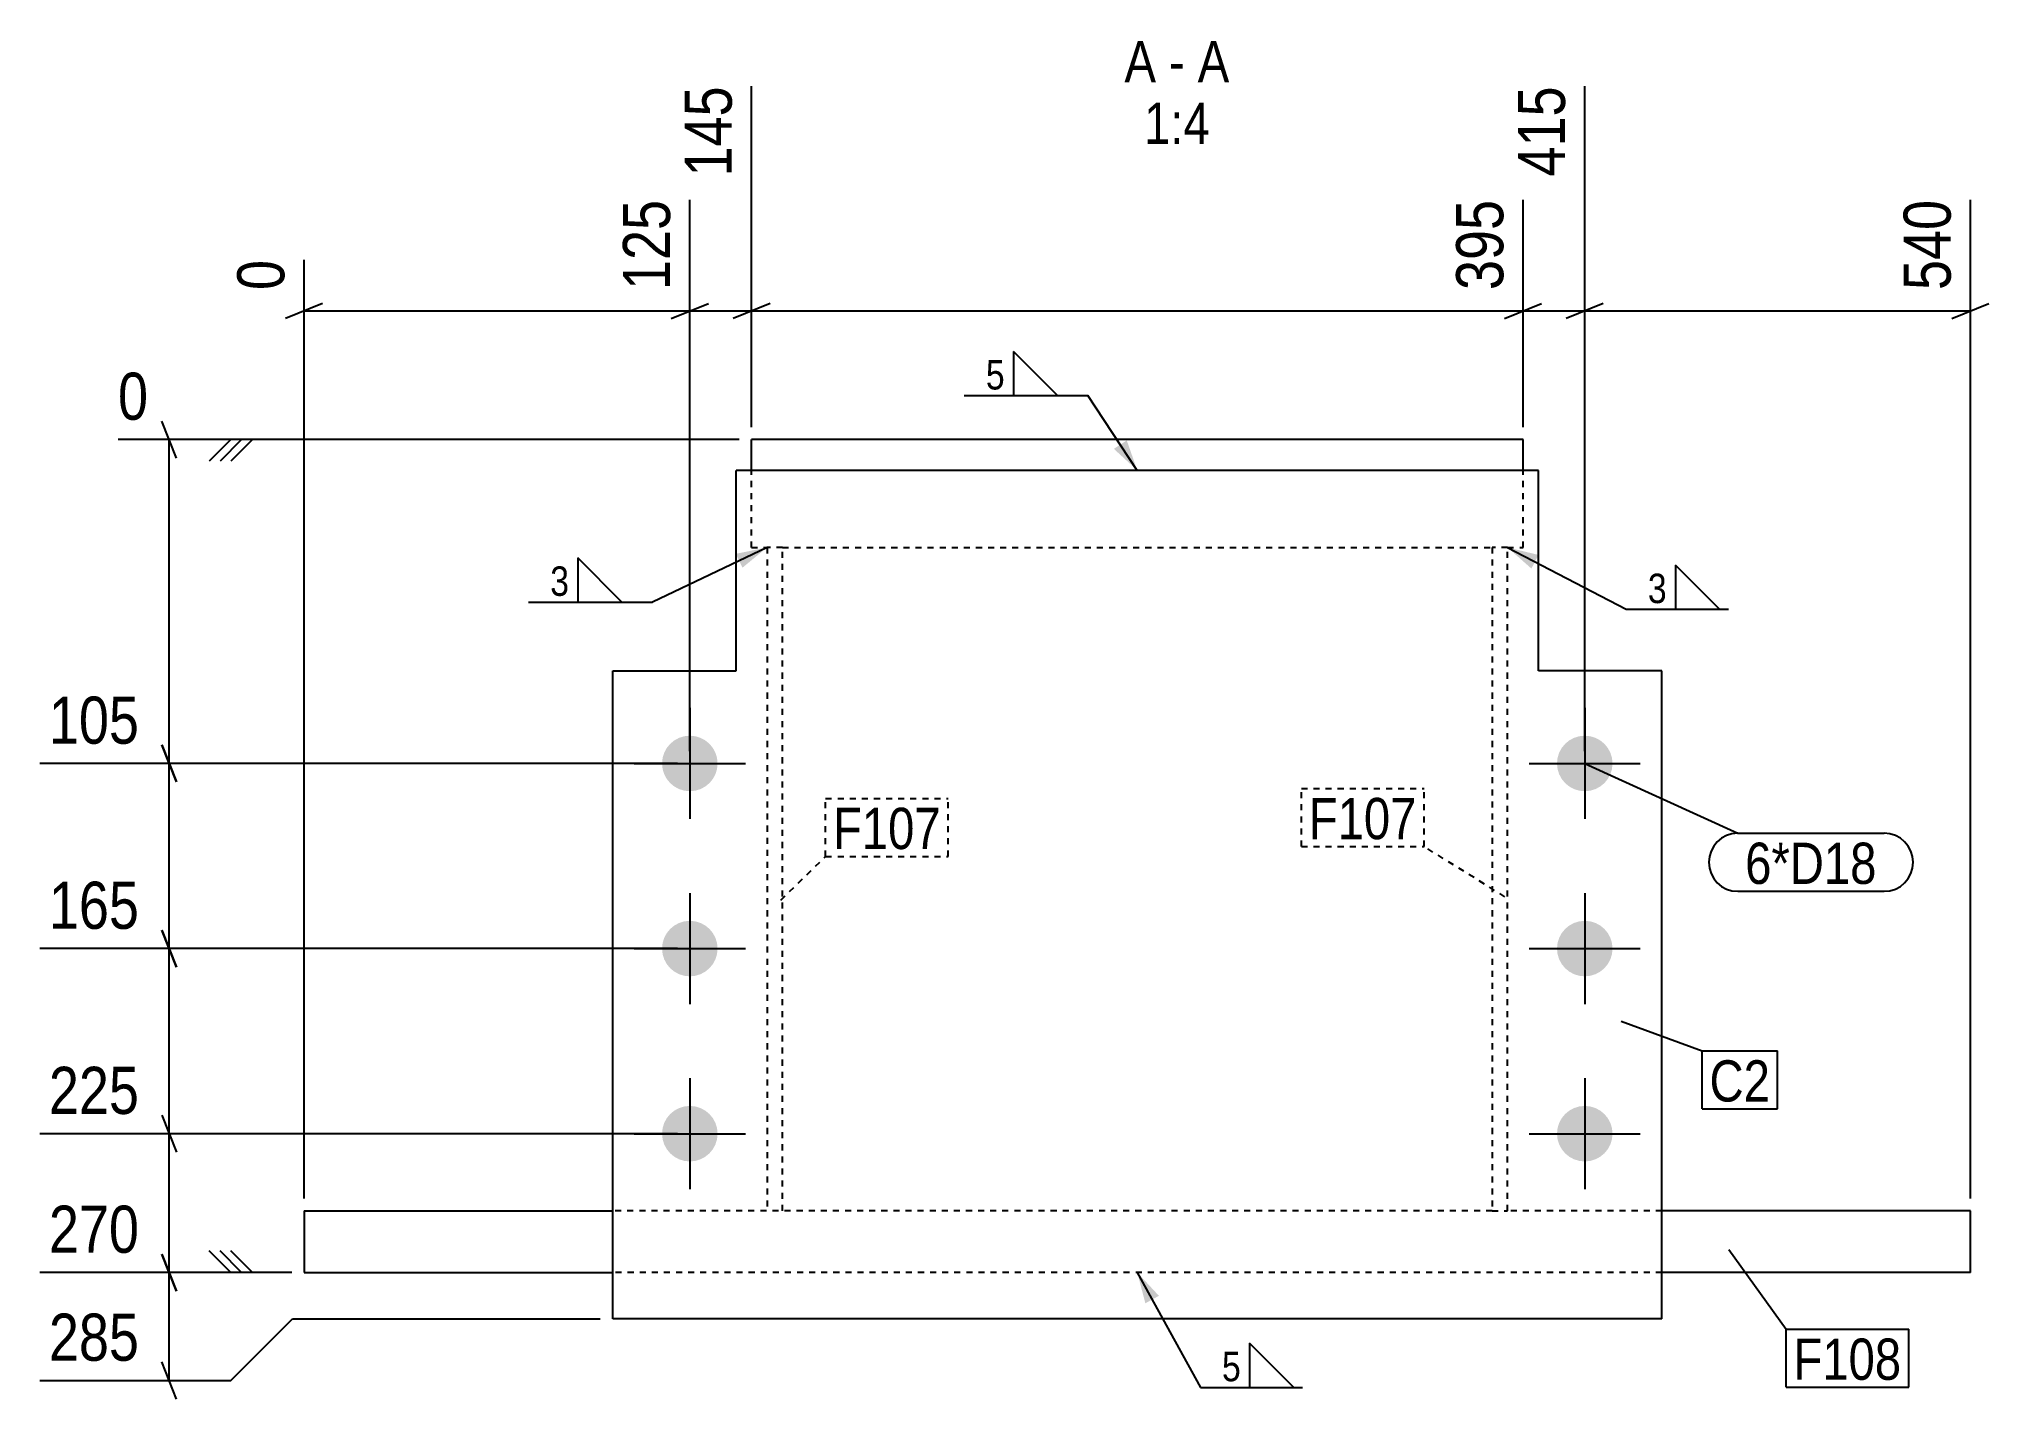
# Model space of a CAD drawing. Header units: millimetres. Extents: x 9 to 44154, y 10 to 1769.
# Drawn here: x 17163 to 17795, y 10 to 450 of the extents above; entities that cross this region are included whole.
import ezdxf

# ---------------------------------------------------------------- set-up
doc = ezdxf.new("R2010")
doc.units = ezdxf.units.MM
doc.linetypes.add('DXK_LINE_DOT2', pattern=[3.9198, 1.9599, -1.9599])
for name, color, linetype in [('MÅLSÆTNING', 7, 'Continuous'), ('STÅL', 7, 'Continuous'), ('TEKST', 7, 'Continuous')]:
    doc.layers.add(name, color=color, linetype=linetype)
doc.styles.add('Arial Narrow', font='ARIALN.TTF', dxfattribs={"height": 0.2})

msp = doc.modelspace()

# ---------------------------------------------------------------- hatches: boundary and pattern name
at = {"layer": 'STÅL', "linetype": 'Continuous'}
for points in [[(17382.82, 215.6, -1), (17364.82, 215.6, -1)], [(17672.83, 215.6, -1), (17654.83, 215.6, -1)], [(17382.82, 155.6, -1), (17364.82, 155.6, -1)], [(17672.83, 155.6, -1), (17654.83, 155.6, -1)], [(17382.82, 95.6, -1), (17364.82, 95.6, -1)], [(17672.83, 95.6, -1), (17654.83, 95.6, -1)]]:
    msp.add_hatch(color=96, dxfattribs=at).paths.add_polyline_path(points)
at = {"layer": 'TEKST', "linetype": 'Continuous'}
for points in [[(17515.41, 320.32), (17518.82, 310.6), (17511.23, 317.57)], [(17388.73, 283.56), (17398.83, 285.6), (17390.87, 279.05)], [(17646.54, 278.77), (17638.82, 285.6), (17648.85, 283.2)], [(17521.44, 40.63), (17518.82, 50.6), (17525.83, 43.04)]]:
    msp.add_hatch(color=3, dxfattribs=at).paths.add_polyline_path(points)

# ---------------------------------------------------------------- linework, layer by layer
at = {"layer": 'MÅLSÆTNING', "color": 7, "linetype": 'Continuous'}
for p, q in [((17393.82, 324.6), (17393.82, 435.11)), ((17393.82, 324.6), (17393.82, 435.11)), ((17663.83, 219.6), (17663.83, 435.11)), ((17663.83, 219.6), (17663.83, 435.11)), ((17373.82, 219.6), (17373.82, 398.31)), ((17373.82, 219.6), (17373.82, 398.31)), ((17643.82, 324.6), (17643.82, 398.31)), ((17643.82, 324.6), (17643.82, 398.31)), ((17788.82, 74.6), (17788.82, 398.31)), ((17248.82, 74.6), (17248.82, 378.81)), ((17254.82, 364.66), (17242.82, 359.86)), ((17248.82, 362.26), (17373.82, 362.26)), ((17367.82, 359.86), (17379.82, 364.66)), ((17367.82, 359.86), (17379.82, 364.66)), ((17373.82, 362.26), (17393.82, 362.26)), ((17399.82, 364.66), (17387.82, 359.86)), ((17399.82, 364.66), (17387.82, 359.86)), ((17393.82, 362.26), (17643.82, 362.26)), ((17637.82, 359.86), (17649.82, 364.66)), ((17643.82, 362.26), (17663.83, 362.26)), ((17669.83, 364.66), (17657.83, 359.86)), ((17669.83, 364.66), (17657.83, 359.86)), ((17663.83, 362.26), (17788.82, 362.26)), ((17782.82, 359.86), (17794.82, 364.66)), ((17207.48, 314.6), (17202.68, 326.6)), ((17389.82, 320.6), (17188.53, 320.6)), ((17205.08, 215.6), (17205.08, 320.6)), ((17225.08, 320.6), (17218.08, 313.6)), ((17232.08, 320.6), (17218.08, 320.6)), ((17228.58, 320.6), (17221.58, 313.6)), ((17232.08, 320.6), (17225.08, 313.6)), ((17202.68, 221.6), (17207.48, 209.6)), ((17207.48, 209.6), (17202.68, 221.6)), ((17369.82, 215.6), (17163.2, 215.6)), ((17369.82, 215.6), (17163.2, 215.6)), ((17205.08, 155.6), (17205.08, 215.6)), ((17202.68, 161.6), (17207.48, 149.6)), ((17207.48, 149.6), (17202.68, 161.6)), ((17369.82, 155.6), (17163.2, 155.6)), ((17369.82, 155.6), (17163.2, 155.6)), ((17205.08, 95.6), (17205.08, 155.6)), ((17202.68, 101.6), (17207.48, 89.6)), ((17202.68, 101.6), (17207.48, 89.6)), ((17369.82, 95.6), (17163.2, 95.6)), ((17369.82, 95.6), (17163.2, 95.6)), ((17205.08, 50.6), (17205.08, 95.6)), ((17225.08, 50.6), (17218.08, 57.6)), ((17225.08, 50.6), (17218.08, 57.6)), ((17228.58, 50.6), (17221.58, 57.6)), ((17228.58, 50.6), (17221.58, 57.6)), ((17232.08, 50.6), (17225.08, 57.6)), ((17232.08, 50.6), (17225.08, 57.6)), ((17244.82, 50.6), (17163.2, 50.6)), ((17244.82, 50.6), (17163.2, 50.6)), ((17207.48, 44.6), (17202.68, 56.6)), ((17202.68, 56.6), (17207.48, 44.6)), ((17205.08, 15.6), (17205.08, 50.6)), ((17232.08, 50.6), (17218.08, 50.6)), ((17232.08, 50.6), (17218.08, 50.6)), ((17225.08, 15.6), (17245.08, 35.6)), ((17245.08, 35.6), (17344.82, 35.6)), ((17207.48, 9.6), (17202.68, 21.6)), ((17163.2, 15.6), (17225.08, 15.6))]:
    msp.add_line(p, q, dxfattribs=at)
at = {"layer": 'STÅL', "color": 2, "linetype": 'Continuous'}
for p, q in [((17643.82, 320.6), (17393.82, 320.6)), ((17393.82, 310.6), (17393.82, 320.6)), ((17643.82, 310.6), (17643.82, 320.6)), ((17388.82, 245.6), (17388.82, 310.6)), ((17648.82, 310.6), (17388.82, 310.6)), ((17648.82, 245.6), (17648.82, 310.6)), ((17348.82, 245.6), (17388.82, 245.6)), ((17348.82, 35.6), (17348.82, 245.6)), ((17688.82, 245.6), (17648.82, 245.6)), ((17688.82, 35.6), (17688.82, 245.6)), ((17248.82, 70.6), (17348.82, 70.6)), ((17248.82, 70.6), (17248.82, 50.6)), ((17788.82, 70.6), (17688.82, 70.6)), ((17788.82, 50.6), (17788.82, 70.6)), ((17248.82, 50.6), (17348.82, 50.6)), ((17788.82, 50.6), (17688.82, 50.6)), ((17688.82, 35.6), (17348.82, 35.6))]:
    msp.add_line(p, q, dxfattribs=at)
at = {"layer": 'STÅL', "color": 7, "linetype": 'DXK_LINE_DOT2'}
for p, q in [((17393.82, 285.6), (17393.82, 310.6)), ((17643.82, 285.6), (17643.82, 310.6)), ((17393.82, 285.6), (17398.83, 285.6)), ((17403.83, 285.6), (17398.83, 285.6)), ((17398.83, 285.6), (17398.83, 70.6)), ((17403.83, 70.6), (17403.83, 285.6)), ((17403.83, 285.6), (17633.82, 285.6)), ((17638.82, 285.6), (17633.82, 285.6)), ((17633.82, 285.6), (17633.82, 70.6)), ((17638.82, 70.6), (17638.82, 285.6)), ((17638.82, 285.6), (17643.82, 285.6)), ((17633.82, 70.6), (17348.82, 70.6)), ((17633.82, 70.6), (17638.82, 70.6)), ((17688.82, 70.6), (17638.82, 70.6)), ((17688.82, 50.6), (17348.82, 50.6))]:
    msp.add_line(p, q, dxfattribs=at)
at = {"layer": 'STÅL', "color": 96, "linetype": 'Continuous'}
for p, q in [((17373.82, 233.6), (17373.82, 197.6)), ((17663.83, 233.6), (17663.83, 197.6)), ((17355.82, 215.6), (17391.82, 215.6)), ((17645.83, 215.6), (17681.83, 215.6)), ((17373.82, 173.6), (17373.82, 137.6)), ((17663.83, 173.6), (17663.83, 137.6)), ((17355.82, 155.6), (17391.82, 155.6)), ((17645.83, 155.6), (17681.83, 155.6)), ((17373.82, 113.6), (17373.82, 77.6)), ((17663.83, 113.6), (17663.83, 77.6)), ((17355.82, 95.6), (17391.82, 95.6)), ((17645.83, 95.6), (17681.83, 95.6))]:
    msp.add_line(p, q, dxfattribs=at)
at = {"layer": 'TEKST', "color": 3, "linetype": 'Continuous'}
for p, q in [((17518.82, 310.6), (17502.85, 334.82)), ((17398.83, 285.6), (17361.68, 267.93)), ((17638.82, 285.6), (17677.28, 265.58)), ((17518.82, 50.6), (17539.27, 13.36))]:
    msp.add_line(p, q, dxfattribs=at)

# ---------------------------------------------------------------- wipeouts: each hides what was drawn before it
at = {"color": 0, "linetype": 'Continuous'}
for points, layer in [([(17390.62, 438.31), (17368.22, 438.31), (17368.22, 402.66), (17390.62, 402.66)], 'MÅLSÆTNING'), ([(17198.57, 218.8), (17198.57, 241.2), (17162.92, 241.2), (17162.92, 218.8)], 'MÅLSÆTNING'), ([(17198.57, 158.8), (17198.57, 181.2), (17162.92, 181.2), (17162.92, 158.8)], 'MÅLSÆTNING'), ([(17198.57, 98.8), (17198.57, 121.2), (17162.92, 121.2), (17162.92, 98.8)], 'MÅLSÆTNING'), ([(17198.57, 53.8), (17198.57, 76.2), (17162.92, 76.2), (17162.92, 53.8)], 'MÅLSÆTNING'), ([(17198.57, 18.8), (17198.57, 41.2), (17162.92, 41.2), (17162.92, 18.8)], 'MÅLSÆTNING'), ([(17524.91, 436.42), (17524.91, 450.42), (17514.68, 450.42), (17514.68, 436.42)], 'TEKST'), ([(17534.21, 436.42), (17534.21, 450.42), (17529.11, 450.42), (17529.11, 436.42)], 'TEKST'), ([(17548.64, 436.42), (17548.64, 450.42), (17538.41, 450.42), (17538.41, 436.42)], 'TEKST'), ([(17542.32, 416.42), (17542.32, 430.42), (17521, 430.42), (17521, 416.42)], 'TEKST')]:
    msp.add_wipeout(points, dxfattribs=at).dxf.layer = layer
at = {"color": 0}
for points in [[(17476.65, 336.02), (17476.65, 347.62), (17468.96, 347.62), (17468.96, 336.02)], [(17335.48, 269.13), (17335.48, 280.73), (17327.78, 280.73), (17327.78, 269.13)], [(17691.18, 266.78), (17691.18, 278.38), (17683.48, 278.38), (17683.48, 266.78)], [(17609.35, 191.06), (17609.35, 205.06), (17574.39, 205.06), (17574.39, 191.06)], [(17455.17, 187.87), (17455.17, 201.87), (17420.21, 201.87), (17420.21, 187.87)], [(17758.44, 176.56), (17758.44, 190.56), (17715.81, 190.56), (17715.81, 176.56)], [(17723.87, 106.02), (17723.87, 120.02), (17704.26, 120.02), (17704.26, 106.02)], [(17553.16, 14.56), (17553.16, 26.16), (17545.47, 26.16), (17545.47, 14.56)], [(17766.41, 15.83), (17766.41, 29.83), (17731.45, 29.83), (17731.45, 15.83)]]:
    msp.add_wipeout(points, dxfattribs=at).dxf.layer = 'TEKST'

# ---------------------------------------------------------------- next in the draw order: linework, layer by layer
at = {"layer": 'TEKST', "color": 3, "linetype": 'Continuous'}
for p, q in [((17493, 334.82), (17478.71, 349.1)), ((17478.71, 349.1), (17478.71, 334.82)), ((17462.76, 334.82), (17502.85, 334.82)), ((17478.71, 334.82), (17493, 334.82)), ((17351.82, 267.93), (17337.53, 282.22)), ((17337.53, 282.22), (17337.53, 267.93)), ((17707.52, 265.58), (17693.23, 279.87)), ((17693.23, 279.87), (17693.23, 265.58)), ((17321.58, 267.93), (17361.68, 267.93)), ((17337.53, 267.93), (17351.82, 267.93)), ((17677.28, 265.58), (17710.38, 265.58)), ((17693.23, 265.58), (17707.52, 265.58)), ((17569.5, 13.36), (17555.22, 27.65)), ((17555.22, 27.65), (17555.22, 13.36)), ((17539.27, 13.36), (17572.36, 13.36)), ((17555.22, 13.36), (17569.5, 13.36))]:
    msp.add_line(p, q, dxfattribs=at)

# ---------------------------------------------------------------- next in the draw order: texts
at = {"layer": 'MÅLSÆTNING', "color": 3, "linetype": 'Continuous', "style": 'Arial Narrow'}
msp.add_text('145', height=15.271, rotation=90.00021, dxfattribs=at).set_placement((17387.42, 405.86))
for s, p in [('105', (17166.12, 222)), ('165', (17166.12, 162)), ('225', (17166.12, 102)), ('270', (17166.12, 57)), ('285', (17166.12, 22))]:
    msp.add_text(s, height=15.271, dxfattribs=at).set_placement(p)
at = {"layer": 'TEKST', "color": 3, "linetype": 'Continuous', "style": 'Arial Narrow'}
for s, height, p in [('A', 13.36, (17514.68, 436.42)), ('A', 13.36, (17538.41, 436.42)), ('-', 13.36, (17529.11, 436.42)), ('1:4', 13.362, (17521, 416.42))]:
    msp.add_text(s, height=height, dxfattribs=at).set_placement(p)
at = {"layer": 'TEKST', "color": 3, "style": 'Arial Narrow'}
for s, p in [('5', (17469.76, 336.82)), ('3', (17328.58, 269.93)), ('3', (17684.28, 267.58)), ('5', (17546.27, 15.36))]:
    msp.add_text(s, height=9.54, dxfattribs=at).set_placement(p)

# ---------------------------------------------------------------- next in the draw order: wipeouts: each hides what was drawn before it
at = {"color": 0, "linetype": 'Continuous'}
for points in [[(17370.62, 401.51), (17348.22, 401.51), (17348.22, 365.86), (17370.62, 365.86)], [(17640.62, 401.51), (17618.22, 401.51), (17618.22, 365.86), (17640.62, 365.86)], [(17785.62, 401.51), (17763.22, 401.51), (17763.22, 365.86), (17785.62, 365.86)], [(17245.62, 382.01), (17223.22, 382.01), (17223.22, 365.86), (17245.62, 365.86)], [(17201.48, 323.8), (17201.48, 346.2), (17185.33, 346.2), (17185.33, 323.8)]]:
    msp.add_wipeout(points, dxfattribs=at).dxf.layer = 'MÅLSÆTNING'
at = {"color": 0}
for points in [[(17609.35, 191.06), (17609.35, 205.06), (17574.39, 205.06), (17574.39, 191.06)], [(17455.17, 187.87), (17455.17, 201.87), (17420.21, 201.87), (17420.21, 187.87)], [(17758.44, 176.56), (17758.44, 190.56), (17715.81, 190.56), (17715.81, 176.56)], [(17723.87, 106.02), (17723.87, 120.02), (17704.26, 120.02), (17704.26, 106.02)], [(17766.41, 15.83), (17766.41, 29.83), (17731.45, 29.83), (17731.45, 15.83)]]:
    msp.add_wipeout(points, dxfattribs=at).dxf.layer = 'TEKST'

# ---------------------------------------------------------------- next in the draw order: linework, layer by layer
at = {"layer": 'MÅLSÆTNING', "color": 7, "linetype": 'Continuous'}
msp.add_line((17637.82, 359.86), (17649.82, 364.66), dxfattribs=at)
at = {"layer": 'TEKST', "color": 7, "linetype": 'Continuous'}
for p, q in [((17663.83, 215.6), (17713.41, 192.96)), ((17713.41, 192.96), (17760.84, 192.96)), ((17713.41, 174.16), (17760.84, 174.16)), ((17675.66, 132.06), (17701.86, 122.42)), ((17701.86, 122.42), (17726.27, 122.42)), ((17701.86, 103.62), (17701.86, 122.42)), ((17726.27, 103.62), (17726.27, 122.42)), ((17701.86, 103.62), (17726.27, 103.62)), ((17710.56, 58.06), (17729.05, 32.23)), ((17729.05, 32.23), (17768.81, 32.23)), ((17729.05, 13.43), (17729.05, 32.23)), ((17768.81, 13.43), (17768.81, 32.23)), ((17729.05, 13.43), (17768.81, 13.43))]:
    msp.add_line(p, q, dxfattribs=at)
at = {"layer": 'TEKST', "color": 7, "linetype": 'DXK_LINE_DOT2'}
for p, q in [((17417.81, 204.27), (17457.57, 204.27)), ((17417.81, 185.47), (17417.81, 204.27)), ((17457.57, 185.47), (17457.57, 204.27)), ((17571.99, 207.46), (17611.75, 207.46)), ((17571.99, 188.66), (17571.99, 207.46)), ((17611.75, 188.66), (17611.75, 207.46)), ((17403.32, 171.33), (17417.81, 185.47)), ((17417.81, 185.47), (17457.57, 185.47)), ((17571.99, 188.66), (17611.75, 188.66)), ((17637.96, 172.39), (17611.75, 188.66))]:
    msp.add_line(p, q, dxfattribs=at)
at = {"layer": 'TEKST', "color": 7, "linetype": 'Continuous'}
for centre, start, end in [((17713.41, 183.56), 90, 270), ((17760.84, 183.56), 270, 90)]:
    msp.add_arc(centre, 9.4, start, end, dxfattribs=at)

# ---------------------------------------------------------------- next in the draw order: texts
at = {"layer": 'MÅLSÆTNING', "color": 3, "linetype": 'Continuous', "style": 'Arial Narrow'}
for s, height, p in [('125', 15.271, (17367.42, 369.06)), ('395', 15.271, (17637.42, 369.06)), ('540', 15.271, (17782.42, 369.06)), ('0', 15.27, (17242.42, 369.06))]:
    msp.add_text(s, height=height, rotation=90.00021, dxfattribs=at).set_placement(p)
msp.add_text('0', height=15.27, dxfattribs=at).set_placement((17188.53, 327))
at = {"layer": 'TEKST', "color": 3, "style": 'Arial Narrow'}
for s, p in [('F107', (17574.39, 191.06)), ('F107', (17420.21, 187.87)), ('6*D18', (17715.81, 176.56)), ('C2', (17704.26, 106.02)), ('F108', (17731.45, 15.83))]:
    msp.add_text(s, height=13.362, dxfattribs=at).set_placement(p)

# ---------------------------------------------------------------- next in the draw order: wipeouts: each hides what was drawn before it
at = {"color": 0, "linetype": 'Continuous'}
msp.add_wipeout([(17660.63, 438.31), (17638.23, 438.31), (17638.23, 402.66), (17660.63, 402.66)], dxfattribs=at).dxf.layer = 'MÅLSÆTNING'

# ---------------------------------------------------------------- next in the draw order: texts
at = {"layer": 'MÅLSÆTNING', "color": 3, "linetype": 'Continuous', "style": 'Arial Narrow'}
msp.add_text('415', height=15.271, rotation=90.00021, dxfattribs=at).set_placement((17657.43, 405.86))

doc.saveas('drawing.dxf')
